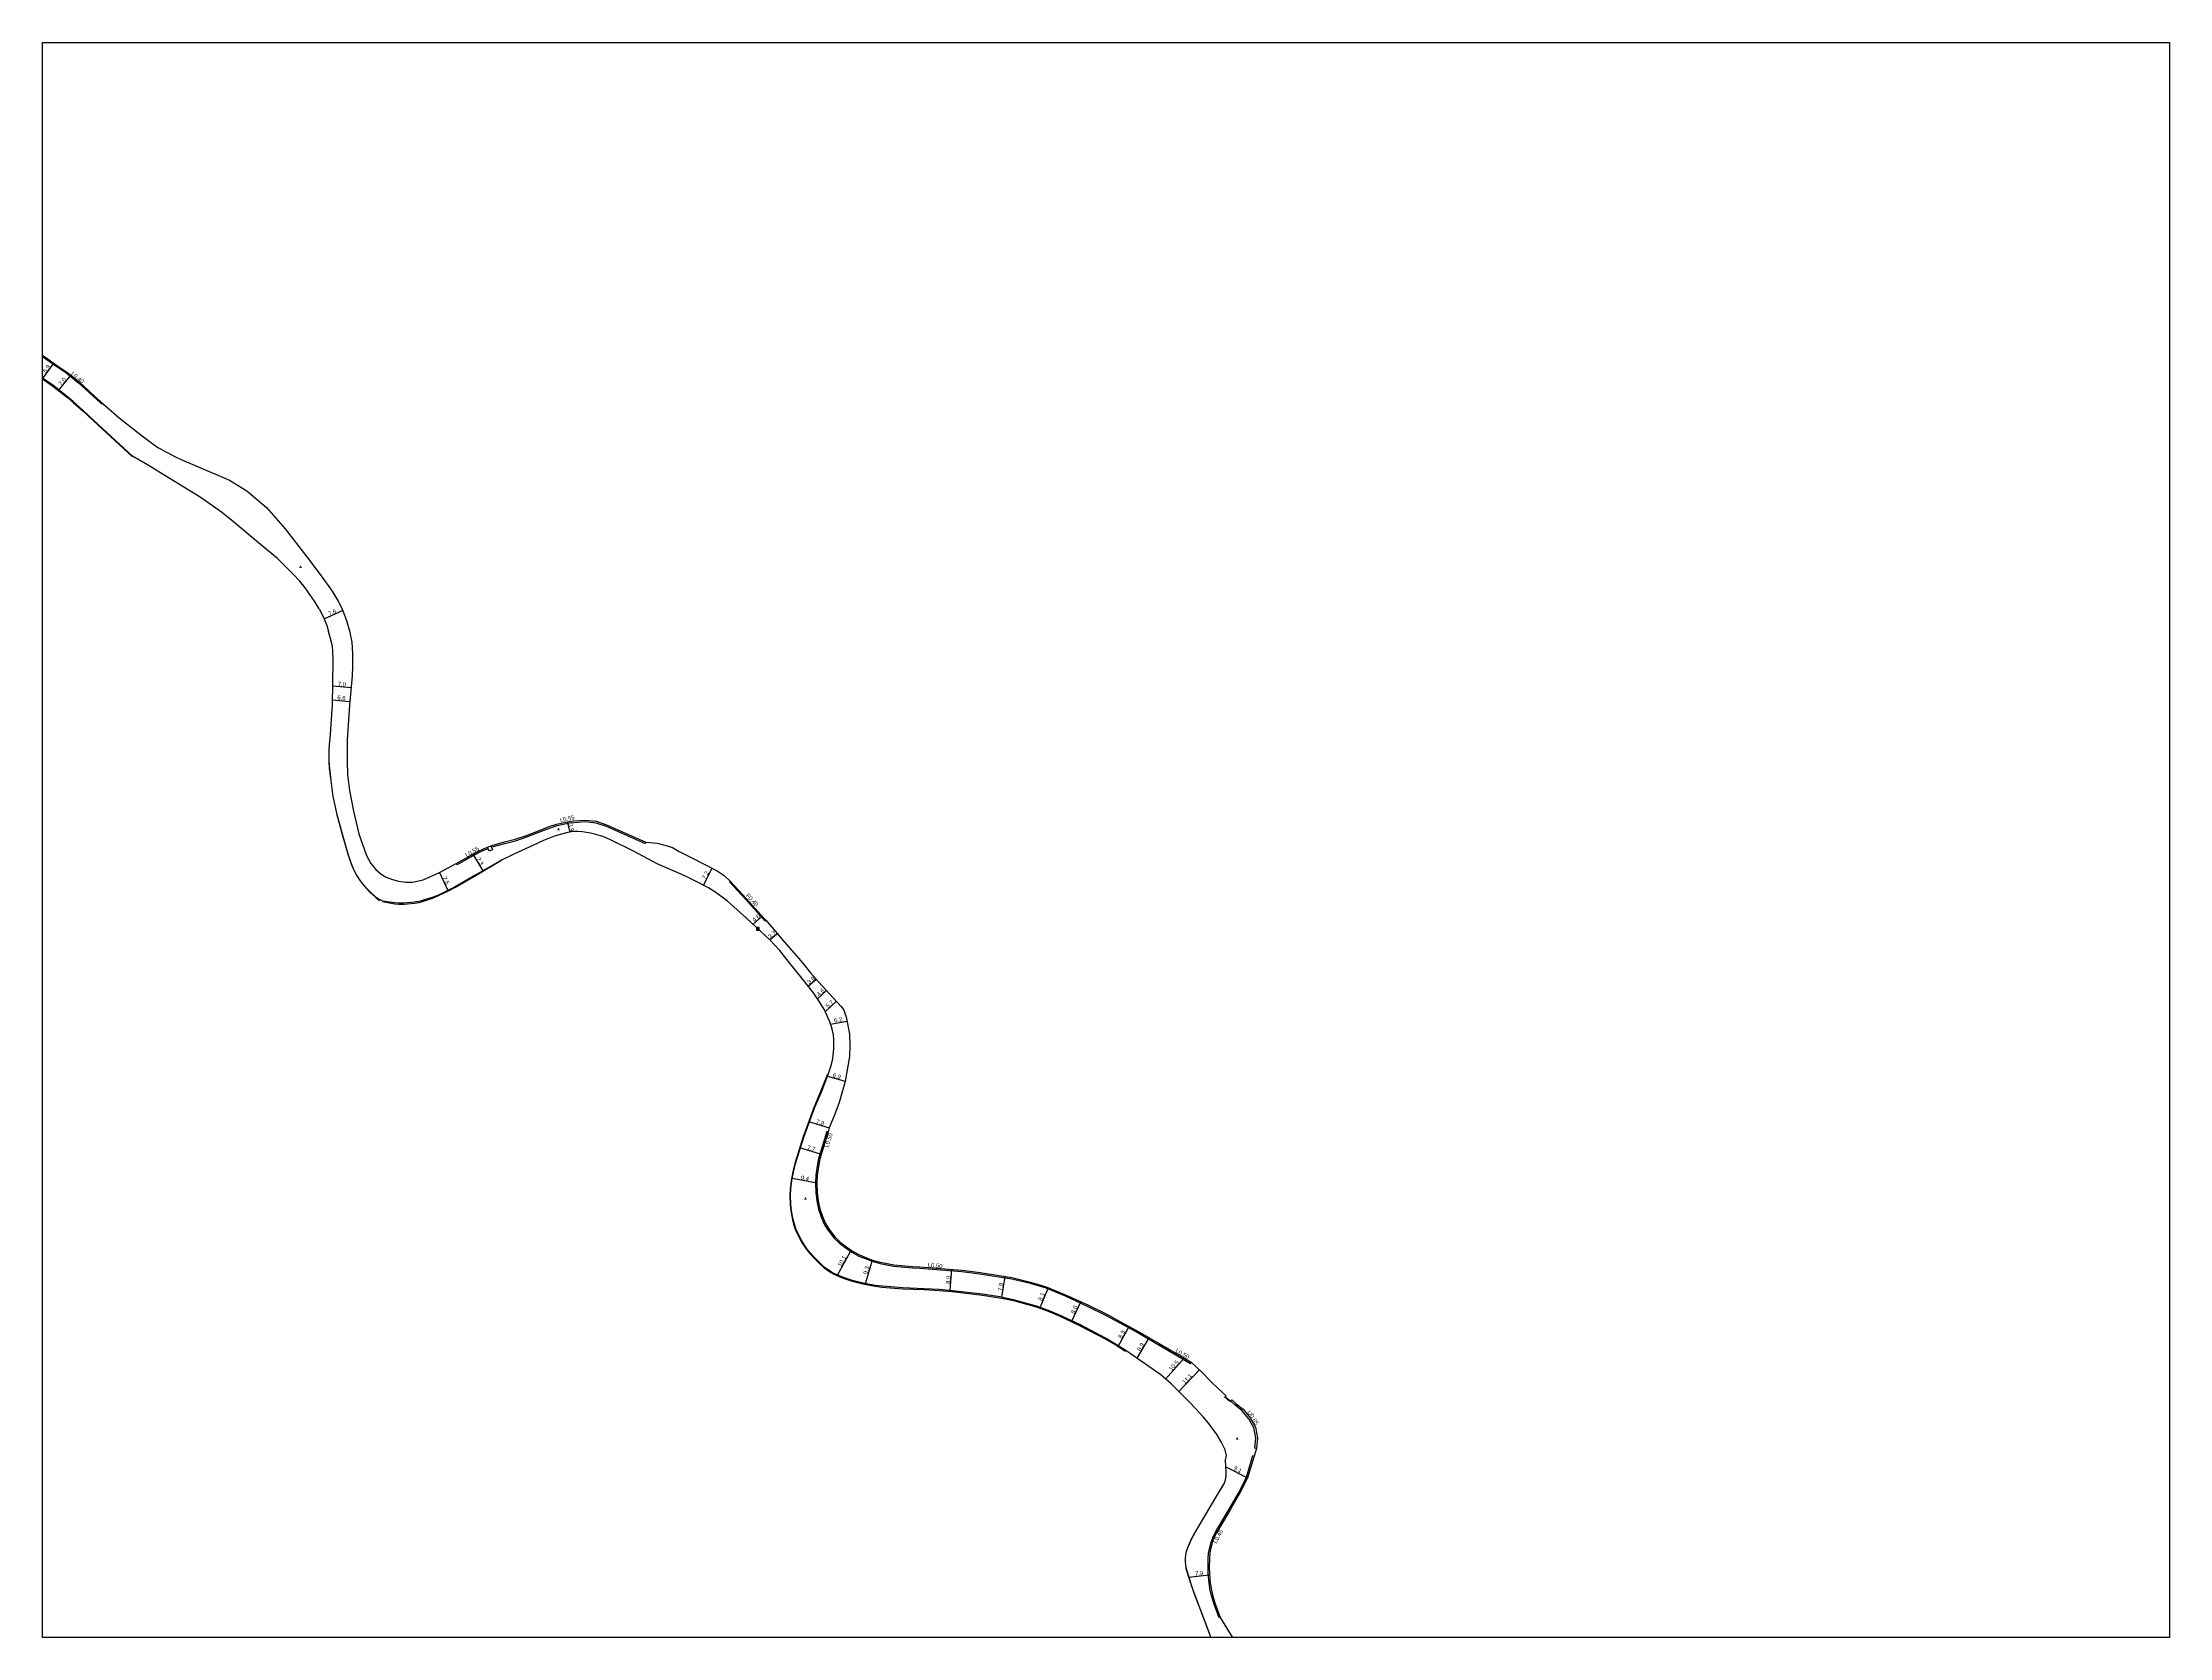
# Model space of a CAD drawing. Header units: metres. Extents: x -14400 to -12000, y -90000 to -87000.
# Drawn here: x -13600 to -12800, y -88200 to -87600 of the extents above; entities that cross this region are included whole.
import ezdxf

# ---------------------------------------------------------------- set-up
doc = ezdxf.new("R2010")
doc.units = ezdxf.units.M
doc.header["$LTSCALE"] = 2.5
for name, color, linetype in [('その他', 7, 'Continuous'), ('側溝・桝', 7, 'Continuous'), ('図郭', 7, 'Continuous'), ('幅員', 7, 'Continuous'), ('歩道・分離帯・安全施設', 7, 'Continuous'), ('舗装', 7, 'Continuous'), ('道路', 7, 'Continuous')]:
    doc.layers.add(name, color=color, linetype=linetype)
doc.styles.get("Standard").update_dxf_attribs({"font": ''})
doc.styles.add('YOKO_DECO', font='txt.shx', dxfattribs={"bigfont": 'extfont.shx'})
doc.styles.get('Standard').set_extended_font_data('@MS PGothic')

# ---------------------------------------------------------------- blocks, each defined once
blk = doc.blocks.new('910910')
blk.add_lwpolyline([(1, -1), (1, 1), (-1, 1), (-1, -1)], close=True)
for points in [[(-0.8, 0.8), (0.8, -0.8)], [(-0.8, -0.8), (0.8, 0.8)]]:
    blk.add_lwpolyline(points)

msp = doc.modelspace()

# ---------------------------------------------------------------- linework, layer by layer
at = {"layer": '側溝・桝'}
for points in [[(-13600, -87718.07), (-13594.98, -87721.66), (-13591.28, -87724.13), (-13586.46, -87728), (-13578.32, -87735.44), (-13577.65, -87736.03), (-13577.39, -87735.73)], [(-13431.14, -87902.75), (-13430.86, -87902.63), (-13426.08, -87901.3), (-13422.11, -87900.29), (-13417.8, -87898.84), (-13413.3, -87897.05), (-13409.26, -87895.51), (-13406.49, -87894.58), (-13401.81, -87893.58), (-13400.2, -87893.36), (-13395.9, -87893.07), (-13391.9, -87893.49), (-13388.03, -87894.81), (-13373.36, -87901.31), (-13373.13, -87900.78)], [(-13432.43, -87903.27), (-13433.89, -87903.87), (-13436, -87904.85), (-13439.43, -87906.73), (-13443.63, -87909.15), (-13444.11, -87909.4), (-13444.38, -87908.88)], [(-13341.35, -87915.43), (-13341.64, -87915.75), (-13335.52, -87922.4), (-13329.13, -87929.52), (-13328.3, -87930.44), (-13327.99, -87930.18)], [(-13304.54, -88009.78), (-13305.02, -88009.64), (-13306.76, -88015.46), (-13308.09, -88019.79), (-13308.52, -88021.99), (-13309.08, -88025.99), (-13309.25, -88029.04), (-13309.16, -88032.62), (-13308.73, -88035.8), (-13308.15, -88038.86), (-13307.16, -88041.82), (-13305.96, -88044.47), (-13304.75, -88046.49), (-13303.42, -88048.32), (-13302.34, -88049.6), (-13300.3, -88051.63), (-13298.29, -88053.17), (-13295.59, -88055.07), (-13292.96, -88056.53), (-13290.57, -88057.49), (-13287.99, -88058.48), (-13284.89, -88059.36), (-13279.9, -88060.26), (-13272.82, -88061), (-13270.03, -88061.12), (-13259.13, -88061.91), (-13254.21, -88062.31), (-13247.43, -88063.19), (-13235.46, -88065.1), (-13228.51, -88066.77), (-13222.67, -88068.51), (-13215.39, -88071.52), (-13206.79, -88075.49), (-13200.24, -88078.72), (-13194.76, -88081.69), (-13187.61, -88085.58), (-13180.32, -88089.84), (-13168.23, -88096.93), (-13167.96, -88096.47)], [(-13143.4, -88128.86), (-13144.06, -88128.8), (-13143.69, -88124.92), (-13144.44, -88121.11), (-13146.28, -88117.75), (-13148.91, -88114.62), (-13151.42, -88112.57), (-13153.09, -88111.16)], [(-13157.07, -88192.49), (-13157.49, -88192.64), (-13159.35, -88187.52), (-13160.11, -88185.1), (-13160.79, -88182.31), (-13161.2, -88179.6), (-13161.55, -88176.09), (-13161.62, -88173.72), (-13161.56, -88170.35), (-13161.41, -88168.39), (-13161.23, -88167.26), (-13160.48, -88164.2), (-13159.84, -88162.51), (-13158.84, -88160.44), (-13157.59, -88158.28), (-13153.72, -88151.71), (-13150.14, -88145.66), (-13147.14, -88139.75), (-13144.75, -88131.57), (-13144.25, -88131.63)]]:
    msp.add_lwpolyline(points, dxfattribs=at)
msp.add_lwpolyline([(-13432.66, -87902.74), (-13431.37, -87902.22), (-13430.76, -87903.65), (-13432.02, -87904.2)], close=True, dxfattribs=at)
at = {"layer": '図郭'}
msp.add_lwpolyline([(-13600, -87600), (-12800, -87600), (-12800, -88200), (-13600, -88200)], close=True, dxfattribs=at)
at = {"layer": '幅員'}
for points in [[(-13600, -87726.54), (-13595.99, -87720.94)], [(-13594.01, -87730.89), (-13589.64, -87725.45)], [(-13494.08, -87816.81), (-13487.13, -87813.72)], [(-13490.93, -87847.22), (-13484.41, -87847.9)], [(-13490.84, -87842), (-13483.9, -87842.62)], [(-13402.64, -87893.17), (-13401.71, -87897)], [(-13438.1, -87905.34), (-13434.42, -87911.66)], [(-13351.44, -87916.98), (-13348.14, -87910.57)], [(-13450.73, -87912.18), (-13447.61, -87919.03)], [(-13332.71, -87931.7), (-13329.32, -87928.65)], [(-13326.47, -87937.61), (-13323.68, -87935.2)], [(-13312.01, -87954.96), (-13309.05, -87952.37)], [(-13308.48, -87959.76), (-13305.13, -87956.64)], [(-13305.59, -87964.59), (-13301.38, -87960.67)], [(-13303.58, -87969.28), (-13297.44, -87968.12)], [(-13304.72, -87988.8), (-13298.07, -87990.75)], [(-13311.57, -88006.08), (-13304.11, -88008.31)], [(-13314.94, -88015.8), (-13307.55, -88018.05)], [(-13308.75, -88029.05), (-13317.97, -88027.39)], [(-13300.98, -88063.65), (-13296.06, -88054.8)], [(-13290.4, -88066.91), (-13287.87, -88057.99)], [(-13258.66, -88069.5), (-13258, -88061.5)], [(-13239.23, -88072.01), (-13237.98, -88064.19)], [(-13224.79, -88075.86), (-13221.69, -88068.37)], [(-13212.81, -88080.95), (-13209.46, -88073.71)], [(-13195.3, -88090.32), (-13191.31, -88083)], [(-13188.29, -88094.97), (-13183.78, -88087.24)], [(-13170.63, -88094.91), (-13177.58, -88102.77)], [(-13172.57, -88107.45), (-13164.88, -88099.38)], [(-13154.9, -88135.82), (-13146.75, -88139.95)], [(-13168.92, -88177.27), (-13161.06, -88176.49)]]:
    msp.add_lwpolyline(points, dxfattribs=at)
at = {"layer": '歩道・分離帯・安全施設'}
for points in [[(-13600, -87726.54), (-13596.45, -87728.99), (-13594.54, -87730.48), (-13590.64, -87733.54), (-13588.49, -87735.39), (-13584.9, -87738.59), (-13580.81, -87742.33), (-13566.34, -87755.79)], [(-13491.15, -87850.86), (-13491.82, -87860.25), (-13492.15, -87864.25), (-13492.29, -87866.06), (-13492.33, -87867.06), (-13492.32, -87869.02), (-13492.3, -87870.35), (-13492.11, -87873.11), (-13491.59, -87877.64), (-13490.76, -87883.61), (-13489.83, -87888.19), (-13489.29, -87890.51), (-13488.42, -87893.72), (-13487.27, -87897.89), (-13486.01, -87902.25), (-13485, -87905.73), (-13484.46, -87907.38), (-13483.93, -87908.94), (-13483.41, -87910.27), (-13482.71, -87911.74), (-13481.93, -87913.19), (-13480.77, -87914.98), (-13479.7, -87916.46), (-13478.26, -87918.16), (-13476.85, -87919.64), (-13474.56, -87921.77), (-13473.32, -87922.82)], [(-13472.17, -87923.18), (-13469.53, -87923.66), (-13467.47, -87923.97), (-13465.96, -87924.11), (-13464.04, -87924.11), (-13460.14, -87923.8), (-13458.39, -87923.56), (-13457.44, -87923.31), (-13452.98, -87921.73), (-13450.53, -87920.66), (-13447.53, -87919.21), (-13444.71, -87917.75), (-13436.91, -87913.26), (-13427.37, -87907.63)], [(-13304.77, -87988.14), (-13307.46, -87994.96), (-13309.74, -88000.38), (-13313.96, -88011.63), (-13317.05, -88021.66), (-13317.8, -88024.85), (-13318.41, -88028.23), (-13318.82, -88031.19), (-13318.94, -88033.69), (-13318.78, -88037.06), (-13318.53, -88039.53), (-13317.96, -88042.86), (-13317.49, -88044.55), (-13316.79, -88046.78), (-13314.68, -88050.98), (-13313.44, -88052.96), (-13312.59, -88054.09), (-13311.31, -88055.63), (-13309.68, -88057.42), (-13307.61, -88059.5), (-13306.15, -88060.87), (-13303.52, -88062.74), (-13302.58, -88063.25), (-13300.41, -88064.22), (-13298.87, -88064.8), (-13295.44, -88065.96), (-13291.45, -88066.99), (-13288.89, -88067.52), (-13286.77, -88067.88), (-13284.15, -88068.19), (-13276.47, -88068.82), (-13268.4, -88069.1), (-13262.73, -88069.42), (-13257.82, -88069.86), (-13246.46, -88071.19), (-13239.28, -88072.3), (-13237.81, -88072.59), (-13234.82, -88073.26), (-13226.26, -88075.64), (-13221.77, -88077.27), (-13217.92, -88078.9), (-13209.96, -88082.58), (-13200.33, -88087.66), (-13196.59, -88089.84), (-13192.71, -88092.32)], [(-13153.39, -88111.19), (-13155.45, -88109.43)], [(-13155.76, -88142.38), (-13157.63, -88145.45), (-13161.14, -88151.3), (-13166.56, -88160.52), (-13167.91, -88163.04), (-13168.64, -88164.63), (-13169.31, -88166.25), (-13169.79, -88167.69), (-13170.04, -88168.9), (-13170.19, -88170.34), (-13170.18, -88171.32), (-13170.06, -88172.97), (-13169.75, -88174.51), (-13168.78, -88177.74), (-13167.81, -88180.73), (-13166.71, -88183.74), (-13163.57, -88192.11), (-13161.3, -88198.11)]]:
    msp.add_lwpolyline(points, dxfattribs=at)
at = {"layer": '道路'}
for points in [[(-13600, -87717.59), (-13594.76, -87721.34), (-13591.05, -87723.82), (-13586.21, -87727.7), (-13580.52, -87732.85), (-13578.06, -87735.14), (-13571.23, -87741.21), (-13564.21, -87746.66), (-13559.44, -87750.36), (-13556.6, -87752.32), (-13555.43, -87753.02), (-13553.6, -87754.02), (-13549.97, -87755.9), (-13547.36, -87757.08), (-13544.4, -87758.36), (-13529.69, -87764.69), (-13523.21, -87768.7), (-13515.75, -87774.97), (-13508.74, -87782.93), (-13500.59, -87793.52), (-13495.17, -87800.58), (-13491.03, -87806.37), (-13488.77, -87810.12), (-13488.51, -87810.62)], [(-13496, -87813.08), (-13497.74, -87810.13), (-13501.22, -87805.11), (-13503.21, -87802.69), (-13505.62, -87800.1), (-13511.6, -87794.12), (-13518.73, -87788.18), (-13528.22, -87780.31), (-13532.69, -87776.72), (-13540.65, -87771.08), (-13550.68, -87764.83), (-13560.47, -87758.9), (-13566.19, -87755.62), (-13580.66, -87742.16), (-13584.76, -87738.41), (-13588.33, -87735.21), (-13590.49, -87733.36), (-13594.4, -87730.3), (-13596.31, -87728.81), (-13600, -87726.26)], [(-13496, -87813.08), (-13495.11, -87814.68), (-13494.08, -87816.81), (-13493.06, -87819.34), (-13492.38, -87821.52)], [(-13488.51, -87810.62), (-13487.82, -87812.03), (-13487.09, -87813.83), (-13486.43, -87815.48), (-13485.72, -87817.43)], [(-13160.57, -88200), (-13161.24, -88198.08), (-13163.5, -88192.08), (-13166.65, -88183.71), (-13167.74, -88180.71), (-13168.71, -88177.72), (-13169.68, -88174.5), (-13169.99, -88172.97), (-13170.11, -88171.32), (-13170.12, -88170.35), (-13169.97, -88168.91), (-13169.72, -88167.71), (-13169.24, -88166.27), (-13168.58, -88164.66), (-13167.85, -88163.07), (-13166.5, -88160.55), (-13161.08, -88151.34), (-13157.56, -88145.48), (-13155.7, -88142.42), (-13155.19, -88141.14), (-13154.96, -88140.05), (-13154.8, -88138.92), (-13154.75, -88137.84), (-13155.09, -88133.24), (-13154.7, -88131.57), (-13154.78, -88131.08), (-13155.24, -88129.41), (-13156.64, -88126.35), (-13158.44, -88123.45), (-13160.05, -88121.23), (-13161.37, -88119.53), (-13163.45, -88117.02), (-13166.28, -88113.87), (-13168.55, -88111.5), (-13172.46, -88107.55), (-13172.57, -88107.45), (-13175.47, -88104.63), (-13179.4, -88101.15), (-13189.69, -88093.99), (-13192.56, -88092.08), (-13196.44, -88089.6), (-13200.19, -88087.41), (-13209.83, -88082.32), (-13217.8, -88078.64), (-13221.66, -88077), (-13226.17, -88075.37), (-13234.75, -88072.98), (-13237.75, -88072.31), (-13239.23, -88072.01), (-13246.42, -88070.9), (-13257.79, -88069.57), (-13262.71, -88069.13), (-13268.39, -88068.81), (-13276.46, -88068.53), (-13284.12, -88067.9), (-13286.73, -88067.59), (-13288.84, -88067.24), (-13291.38, -88066.71), (-13295.36, -88065.69), (-13298.77, -88064.53), (-13300.3, -88063.95), (-13302.46, -88062.99), (-13303.37, -88062.5), (-13305.97, -88060.65), (-13307.41, -88059.3), (-13309.47, -88057.22), (-13311.09, -88055.44), (-13312.36, -88053.91), (-13313.2, -88052.8), (-13314.42, -88050.83), (-13316.52, -88046.67), (-13317.21, -88044.47), (-13317.68, -88042.8), (-13318.25, -88039.49), (-13318.49, -88037.04), (-13318.65, -88033.69), (-13318.53, -88031.22), (-13318.13, -88028.28), (-13317.52, -88024.91), (-13316.77, -88021.74), (-13313.69, -88011.73), (-13309.47, -88000.48), (-13307.19, -87995.07), (-13304.5, -87988.25), (-13303.54, -87985.15), (-13302.77, -87982.28), (-13302.34, -87978.46), (-13302.34, -87975.17), (-13302.54, -87973.29), (-13302.83, -87971.61), (-13303.21, -87970.31), (-13303.91, -87968.36), (-13304.59, -87966.74), (-13305.89, -87963.94), (-13308, -87960.47), (-13310.02, -87957.47), (-13313.74, -87952.76), (-13320.09, -87944.96), (-13322.69, -87941.63), (-13326.47, -87937.61), (-13335.2, -87929.35), (-13342.37, -87922.98), (-13344.36, -87921.49), (-13347.19, -87919.53), (-13349.54, -87917.97), (-13354.59, -87915.33), (-13358.47, -87913.51), (-13368.87, -87908.93), (-13377.47, -87904.33), (-13386.65, -87899.75), (-13389.27, -87898.72), (-13391.89, -87897.95), (-13393.89, -87897.43), (-13396.86, -87896.96), (-13398.52, -87896.83), (-13400, -87896.85), (-13401.91, -87897.05), (-13405.29, -87897.87), (-13407.77, -87898.66), (-13411.55, -87900.25), (-13415.59, -87902.06), (-13422.76, -87905.38), (-13427.4, -87907.57), (-13436.98, -87913.15), (-13444.8, -87917.61), (-13447.61, -87919.03), (-13450.58, -87920.47), (-13453.09, -87921.47), (-13457.55, -87922.93), (-13458.47, -87923.17), (-13460.18, -87923.41), (-13464.05, -87923.72), (-13465.94, -87923.71), (-13467.43, -87923.63), (-13469.49, -87923.43), (-13472.01, -87922.96), (-13472.58, -87922.77), (-13473.05, -87922.54), (-13473.63, -87922.24), (-13474.31, -87921.79), (-13474.47, -87921.67), (-13476.77, -87919.56), (-13478.19, -87918.1), (-13479.63, -87916.4), (-13480.7, -87914.93), (-13481.85, -87913.15), (-13482.63, -87911.69), (-13483.33, -87910.23), (-13483.85, -87908.91), (-13484.38, -87907.35), (-13484.91, -87905.7), (-13485.92, -87902.23), (-13487.18, -87897.86), (-13488.34, -87893.7), (-13489.2, -87890.49), (-13489.74, -87888.17), (-13490.67, -87883.6), (-13491.5, -87877.63), (-13492.02, -87873.1), (-13492.21, -87870.35), (-13492.23, -87869.02), (-13492.24, -87867.06), (-13492.2, -87866.07), (-13492.06, -87864.26), (-13491.73, -87860.26), (-13491.06, -87850.87), (-13490.97, -87849.43), (-13490.67, -87832.36), (-13490.86, -87828.67), (-13490.95, -87827.4), (-13491.08, -87826.53), (-13491.63, -87824.14), (-13492.38, -87821.52)], [(-13485.72, -87817.43), (-13484.53, -87821.36), (-13483.64, -87825.6), (-13483.44, -87829.8), (-13483.46, -87834.85), (-13483.51, -87838.25), (-13484.12, -87845.11), (-13484.56, -87849.29), (-13485.36, -87862.26), (-13485.48, -87870.32), (-13485.29, -87875.38), (-13484.59, -87881.41), (-13483.09, -87889.12), (-13481.02, -87897.66), (-13478.18, -87905.78), (-13476.53, -87908.82), (-13474.68, -87911.09), (-13472.68, -87912.83), (-13470.74, -87914.03), (-13468.39, -87914.91), (-13466.08, -87915.52), (-13463.34, -87915.91), (-13460.8, -87915.91), (-13456.87, -87914.96), (-13450.73, -87912.18), (-13444.38, -87908.88), (-13439.72, -87906.22), (-13436.26, -87904.33), (-13434.12, -87903.34), (-13431.05, -87902.08), (-13426.23, -87900.74), (-13422.27, -87899.73), (-13418, -87898.29), (-13413.51, -87896.51), (-13409.45, -87894.96), (-13406.65, -87894.02), (-13401.91, -87893.01), (-13400.26, -87892.79), (-13395.89, -87892.49), (-13391.78, -87892.92), (-13387.82, -87894.27), (-13373.13, -87900.78), (-13368.76, -87901.18), (-13365.95, -87901.93), (-13363.07, -87902.86), (-13360.6, -87904.36), (-13356.8, -87906.23), (-13350.59, -87909.31), (-13346.23, -87911.55), (-13343.68, -87913.35), (-13341.35, -87915.43), (-13335.2, -87922.12), (-13328.8, -87929.23), (-13327.99, -87930.18), (-13324.95, -87933.72), (-13320.93, -87938.38), (-13317.35, -87942.53), (-13315.54, -87944.53), (-13313.6, -87946.88), (-13311.13, -87950), (-13308.17, -87953.38), (-13299.69, -87962.49), (-13298.74, -87963.76), (-13297.75, -87966.51), (-13296.5, -87973.08), (-13296.3, -87977.23), (-13296.5, -87981.49), (-13298.11, -87990.86), (-13300.42, -87998.74), (-13302.05, -88003.13), (-13304.11, -88008.31), (-13304.54, -88009.78), (-13306.28, -88015.6), (-13307.6, -88019.92), (-13308.03, -88022.07), (-13308.58, -88026.04), (-13308.75, -88029.05), (-13308.66, -88032.58), (-13308.23, -88035.72), (-13307.66, -88038.73), (-13306.69, -88041.64), (-13305.51, -88044.23), (-13304.33, -88046.21), (-13303.02, -88048.01), (-13301.97, -88049.26), (-13299.97, -88051.25), (-13298, -88052.76), (-13295.32, -88054.64), (-13292.74, -88056.08), (-13290.39, -88057.03), (-13287.83, -88058.01), (-13284.78, -88058.87), (-13279.83, -88059.76), (-13272.79, -88060.5), (-13270, -88060.61), (-13259.09, -88061.41), (-13254.16, -88061.81), (-13247.35, -88062.69), (-13235.36, -88064.61), (-13228.38, -88066.28), (-13222.5, -88068.04), (-13215.19, -88071.06), (-13206.58, -88075.04), (-13200, -88078.28), (-13194.52, -88081.25), (-13187.36, -88085.15), (-13180.06, -88089.41), (-13172.24, -88093.97), (-13167.91, -88096.49), (-13163.88, -88100.34), (-13160.48, -88103.79), (-13157.78, -88106.4), (-13154.81, -88109.07), (-13155.2, -88109.5), (-13153.09, -88111.16), (-13152.68, -88110.65), (-13151.01, -88112.06), (-13148.45, -88114.15), (-13145.74, -88117.37), (-13143.82, -88120.89), (-13143.02, -88124.88), (-13143.4, -88128.86), (-13145.78, -88136.66), (-13146.73, -88139.91), (-13149.75, -88145.88), (-13153.34, -88151.94), (-13157.21, -88158.5), (-13158.45, -88160.65), (-13159.43, -88162.69), (-13160.05, -88164.33), (-13160.79, -88167.35), (-13160.97, -88168.44), (-13161.12, -88170.37), (-13161.17, -88173.72), (-13161.1, -88176.06), (-13160.76, -88179.54), (-13160.35, -88182.22), (-13159.69, -88184.98), (-13158.93, -88187.38), (-13157.07, -88192.49), (-13153.25, -88198.61), (-13152.37, -88200)]]:
    msp.add_lwpolyline(points, dxfattribs=at)

# ---------------------------------------------------------------- block references
at = {"layer": 'その他', "xscale": 0.5, "yscale": 0.5, "zscale": 0.5}
msp.add_blockref('910910', (-13330.94, -87933.38, 316.74), dxfattribs=at)

# ---------------------------------------------------------------- texts
at = {"layer": '側溝・桝'}
for s, rotation, p in [('L0.40', 321.12912, (-13589.48, -87724.92)), ('L0.55', 13, (-13405.16, -87893.4)), ('L0.55', 29, (-13440.45, -87906.48)), ('F0.40', 312, (-13335.6, -87920.98)), ('L0.50', 73, (-13304.38, -88015.84)), ('L0.50', 354.96318, (-13267.07, -88060.63)), ('L0.50', 330, (-13174.05, -88092.61)), ('U0.65', 303, (-13146.97, -88115.33)), ('L0.45', 62, (-13158.45, -88164.83))]:
    msp.add_text(s, height=1.6, rotation=rotation, dxfattribs=at).set_placement(p)
at = {"layer": '幅員'}
for s, rotation, p in [('6.9', 54, (-13598.67, -87724.45)), ('7.0', 51, (-13592.91, -87729.22)), ('7.6', 24, (-13492.12, -87815.7)), ('6.6', 354, (-13489.16, -87847.15)), ('7.0', 355, (-13489.03, -87842.04)), ('3.9', 284, (-13402.32, -87894)), ('7.3', 300, (-13436.94, -87907.1)), ('7.2', 63, (-13350.64, -87914.94)), ('7.5', 297, (-13449.65, -87914.18)), ('4.6', 42, (-13332.13, -87930.98)), ('3.7', 41, (-13326.19, -87937.21)), ('3.9', 41, (-13311.59, -87954.38)), ('4.6', 43, (-13307.93, -87958.96)), ('5.7', 43, (-13304.54, -87963.38)), ('6.2', 11, (-13302.11, -87968.72)), ('6.9', 344, (-13302.98, -87989.16)), ('7.8', 343, (-13309.24, -88006.56)), ('7.7', 343, (-13312.59, -88016.31)), ('9.4', 350, (-13314.88, -88027.76)), ('10.1', 61, (-13299.65, -88060.68)), ('9.3', 74, (-13289.82, -88063.51)), ('8.0', 85, (-13258.66, -88067.07)), ('7.9', 81, (-13239.09, -88069.74)), ('8.1', 68, (-13224.09, -88073.5)), ('8.0', 65, (-13211.89, -88078.37)), ('8.3', 61, (-13194.16, -88087.73)), ('8.9', 60, (-13187.04, -88092.4)), ('10.5', 49, (-13175.29, -88099.86)), ('11.1', 46, (-13170.39, -88104.79)), ('9.1', 333, (-13152.17, -88136.8)), ('7.9', 6, (-13166.4, -88176.82))]:
    msp.add_text(s, height=1.6, rotation=rotation, dxfattribs=at).set_placement(p)
at = {"layer": '舗装', "style": 'YOKO_DECO'}
for p in [(-13503.2, -87797.6, 318.72), (-13406.27, -87896.36, 317.72), (-13313.37, -88035.22, 315.81), (-13150.96, -88125.5, 313.95)]:
    msp.add_text('A', height=0.75, dxfattribs=at).set_placement(p)

doc.saveas('drawing.dxf')
